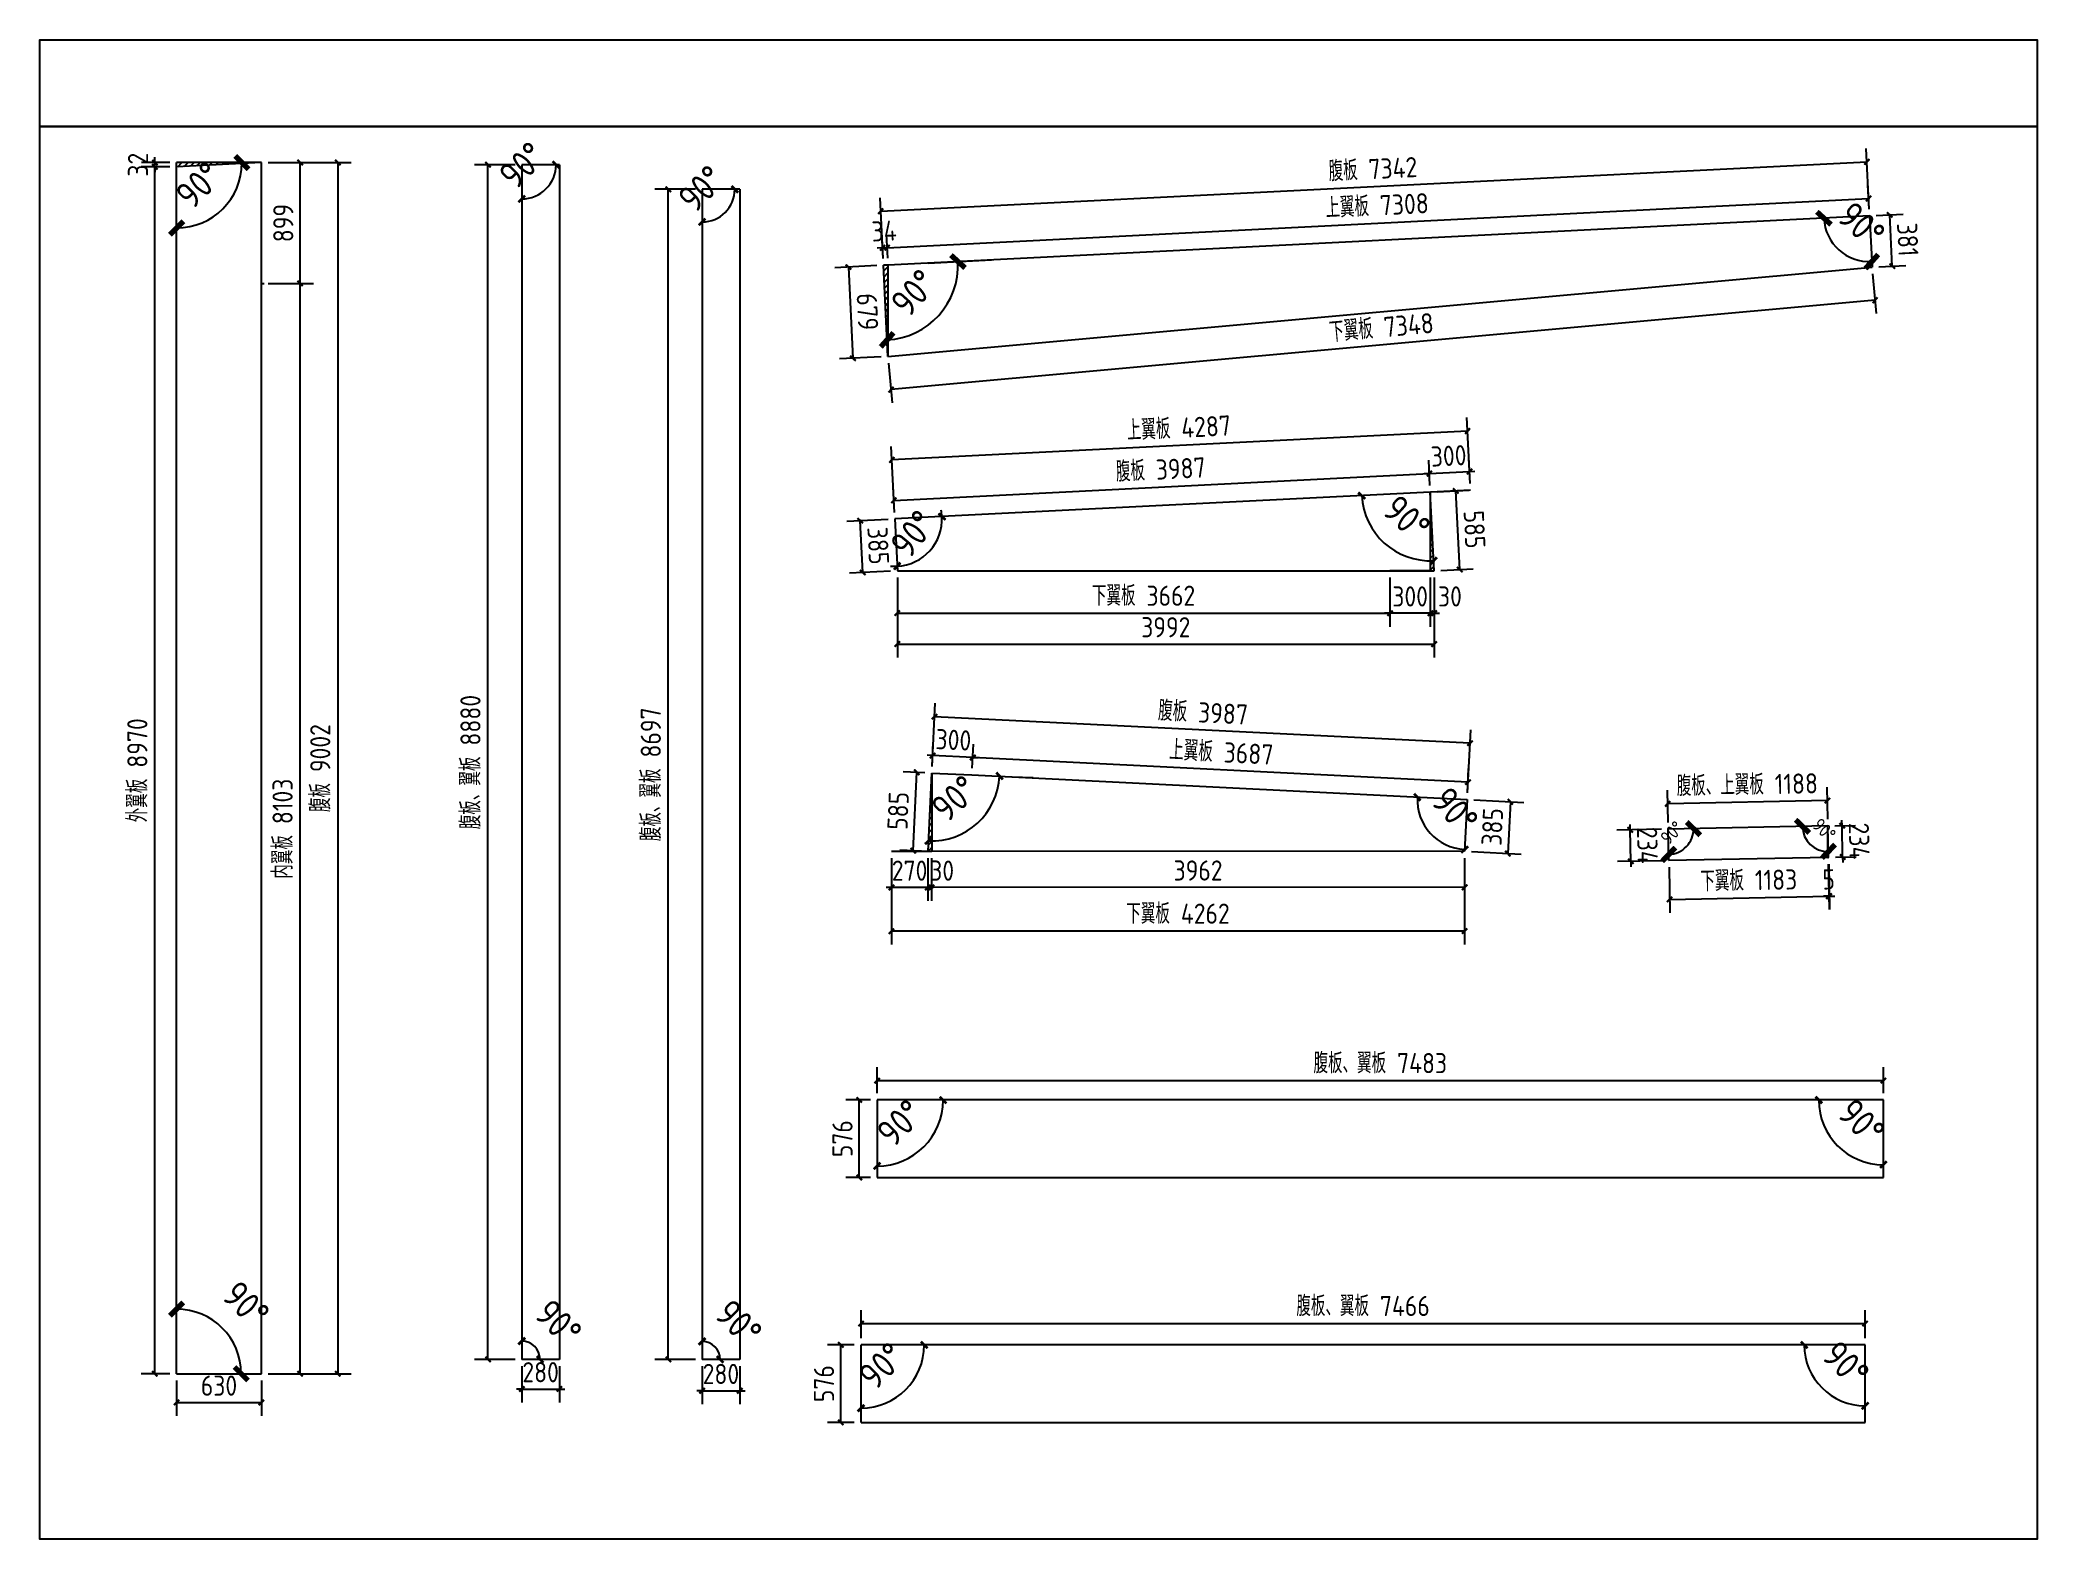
# Model space of a CAD drawing. Extents: x 411778 to 673094, y -11605 to 324395.
# Drawn here: x 411778 to 426628, y 124253 to 135395 of the extents above; entities that cross this region are included whole.
import ezdxf

# ---------------------------------------------------------------- set-up
doc = ezdxf.new("R2010")
doc.units = 0
doc.header["$LTSCALE"] = 1000
doc.header["$MEASUREMENT"] = 0
doc.styles.get("Standard").update_dxf_attribs({"font": 'gbenor.shx', "bigfont": 'gbcbig.shx'})
doc.dimstyles.get("Standard").update_dxf_attribs({"dimscale": 100, "dimtxt": 3.5, "dimasz": 1, "dimexe": 2.5, "dimexo": 3, "dimgap": 1.5, "dimtad": 1, "dimdec": 0, "dimzin": 0, "dimdsep": 46, "dimtxsty": 'Standard', "dimblk": 'ARCHTICK', "dimcen": 0.09, "dimadec": 0, "dimazin": 0, "dimtfac": 1, "dimtdec": 0, "dimtix": 1, "dimtmove": 2, "dimatfit": 3, "dimfxl": 1, "dimtolj": 1, "dimtzin": 0, "dimarcsym": 0})

msp = doc.modelspace()

# ---------------------------------------------------------------- blocks, each defined once
blk = doc.blocks.new('_ArchTick')
at = {"color": 0, "linetype": 'ByBlock', "const_width": 0.4}
blk.add_lwpolyline([(-0.5, -0.5), (0.5, 0.5)], dxfattribs=at)
blk = doc.blocks.new('*D3168')
at = {"color": 3, "lineweight": -2}
for p, q in [((412795, 125432), (412795, 125168)), ((413425, 125432), (413425, 125168)), ((412795, 125268), (413425, 125268))]:
    blk.add_line(p, q, dxfattribs=at)
at = {"layer": 'Defpoints', "color": 0}
for p in [(412795, 125482), (413425, 125482), (413425, 125268)]:
    blk.add_point(p, dxfattribs=at)
at = {"color": 3, "lineweight": -2, "xscale": 40, "yscale": 40, "zscale": 40, "rotation": 180}
blk.add_blockref('_ArchTick', (412795, 125268), dxfattribs=at)
at = {"color": 3, "lineweight": -2, "xscale": 40, "yscale": 40, "zscale": 40}
blk.add_blockref('_ArchTick', (413425, 125268), dxfattribs=at)
at = {"color": 0, "insert": (413110, 125393), "char_height": 150, "attachment_point": 5}
blk.add_mtext('\\A1;630', dxfattribs=at)
blk = doc.blocks.new('*D3169')
at = {"color": 3, "lineweight": -2}
for p, q in [((412745, 134452), (412532, 134452)), ((412632, 125482), (412632, 134452)), ((412745, 125482), (412532, 125482))]:
    blk.add_line(p, q, dxfattribs=at)
at = {"layer": 'Defpoints', "color": 0}
for p in [(412632, 134452), (412795, 134452), (412795, 125482)]:
    blk.add_point(p, dxfattribs=at)
at = {"color": 3, "lineweight": -2, "xscale": 40, "yscale": 40, "zscale": 40}
for p, rotation in [((412632, 134452), 90), ((412632, 125482), 270)]:
    blk.add_blockref('_ArchTick', p, dxfattribs=dict(at, rotation=rotation))
at = {"color": 0, "insert": (412503, 129967), "char_height": 150, "attachment_point": 5, "rotation": 90}
blk.add_mtext('\\A1;外翼板 8970', dxfattribs=at)
blk = doc.blocks.new('*D3170')
at = {"color": 3, "lineweight": -2}
for p, q in [((412745, 134483.5), (412532.5, 134483.5)), ((412745, 134452), (412532.5, 134452)), ((412632.5, 134483.5), (412632.5, 134523.5)), ((412632.5, 134452), (412632.5, 134483.5)), ((412632.5, 134452), (412632.5, 134412))]:
    blk.add_line(p, q, dxfattribs=at)
at = {"layer": 'Defpoints', "color": 0}
for p in [(412632.5, 134483.5), (412795, 134483.5), (412795, 134452)]:
    blk.add_point(p, dxfattribs=at)
at = {"color": 3, "lineweight": -2, "xscale": 40, "yscale": 40, "zscale": 40}
for p, rotation in [((412632.5, 134483.5), 270), ((412632.5, 134452), 90)]:
    blk.add_blockref('_ArchTick', p, dxfattribs=dict(at, rotation=rotation))
at = {"color": 0, "insert": (412507.5, 134467.75), "char_height": 150, "attachment_point": 5, "rotation": 90}
blk.add_mtext('\\A1;32', dxfattribs=at)
blk = doc.blocks.new('*D3171')
at = {"color": 3, "lineweight": -2}
for p, q in [((413475, 133585), (413813, 133585)), ((413713, 125482), (413713, 133585)), ((413475, 125482), (413813, 125482))]:
    blk.add_line(p, q, dxfattribs=at)
at = {"layer": 'Defpoints', "color": 0}
for p in [(413425, 133585), (413713, 133585), (413425, 125482)]:
    blk.add_point(p, dxfattribs=at)
at = {"color": 3, "lineweight": -2, "xscale": 40, "yscale": 40, "zscale": 40}
for p, rotation in [((413713, 133585), 90), ((413713, 125482), 270)]:
    blk.add_blockref('_ArchTick', p, dxfattribs=dict(at, rotation=rotation))
at = {"color": 0, "insert": (413583, 129533), "char_height": 150, "attachment_point": 5, "rotation": 90}
blk.add_mtext('\\A1;内翼板 8103', dxfattribs=at)
blk = doc.blocks.new('*D3172')
at = {"color": 3, "lineweight": -2}
for p, q in [((413475, 134484), (413813, 134484)), ((413713, 133585), (413713, 134484)), ((413475, 133585), (413813, 133585))]:
    blk.add_line(p, q, dxfattribs=at)
at = {"layer": 'Defpoints', "color": 0}
for p in [(413425, 134484), (413713, 134484), (413425, 133585)]:
    blk.add_point(p, dxfattribs=at)
at = {"color": 3, "lineweight": -2, "xscale": 40, "yscale": 40, "zscale": 40}
for p, rotation in [((413713, 134484), 90), ((413713, 133585), 270)]:
    blk.add_blockref('_ArchTick', p, dxfattribs=dict(at, rotation=rotation))
at = {"color": 0, "insert": (413588, 134034), "char_height": 150, "attachment_point": 5, "rotation": 90}
blk.add_mtext('\\A1;899', dxfattribs=at)
blk = doc.blocks.new('*D3104')
at = {"color": 3, "lineweight": -2}
for p, q in [((413475, 134484), (414093, 134484)), ((413993, 134484), (413993, 125482)), ((413475, 125482), (414093, 125482))]:
    blk.add_line(p, q, dxfattribs=at)
at = {"layer": 'Defpoints', "color": 0}
for p in [(413425, 134484), (413425, 125482), (413993, 125482)]:
    blk.add_point(p, dxfattribs=at)
at = {"color": 3, "lineweight": -2, "xscale": 40, "yscale": 40, "zscale": 40}
for p, rotation in [((413993, 134484), 90), ((413993, 125482), 270)]:
    blk.add_blockref('_ArchTick', p, dxfattribs=dict(at, rotation=rotation))
at = {"color": 0, "insert": (413863, 129983), "char_height": 150, "attachment_point": 5, "rotation": 90}
blk.add_mtext('\\A1;腹板 9002', dxfattribs=at)
blk = doc.blocks.new('*D3173')
at = {"color": 0, "lineweight": -2}
blk.add_arc((412795, 134483), 485, 270, 0, dxfattribs=at)
at = {"layer": 'Defpoints', "color": 0}
for p in [(412795, 134483), (412795, 134452), (413425, 134483), (413038, 134063), (412795, 125482)]:
    blk.add_point(p, dxfattribs=at)
at = {"color": 0, "lineweight": -2, "xscale": 100, "yscale": 100, "zscale": 100}
for p, rotation in [((413280, 134483), 90.0000000000088), ((412795, 133998), 180)]:
    blk.add_blockref('_ArchTick', p, dxfattribs=dict(at, rotation=rotation))
at = {"color": 0, "insert": (412961, 134317), "char_height": 200, "attachment_point": 5, "rotation": 45}
blk.add_mtext('\\A1;90°', dxfattribs=at)
blk = doc.blocks.new('*D3174')
at = {"color": 0, "lineweight": -2}
blk.add_arc((412795, 125482), 480, 360, 90, dxfattribs=at)
at = {"layer": 'Defpoints', "color": 0}
for p in [(412795, 134452), (413211, 125722), (412795, 125482), (412795, 125482), (413425, 125482)]:
    blk.add_point(p, dxfattribs=at)
at = {"color": 0, "lineweight": -2, "xscale": 100, "yscale": 100, "zscale": 100}
for p, rotation in [((412795, 125962), 180.0000000000002), ((413275, 125482), 269.9999999999964)]:
    blk.add_blockref('_ArchTick', p, dxfattribs=dict(at, rotation=rotation))
at = {"color": 0, "insert": (413311, 125998), "char_height": 200, "attachment_point": 5, "rotation": 315}
blk.add_mtext('\\A1;90°', dxfattribs=at)
blk = doc.blocks.new('*D3177')
at = {"color": 3, "lineweight": -2}
for p, q in [((415311, 134468), (415010, 134468)), ((415110, 125588), (415110, 134468)), ((415311, 125588), (415010, 125588))]:
    blk.add_line(p, q, dxfattribs=at)
at = {"layer": 'Defpoints', "color": 0}
for p in [(415110, 134468), (415361, 134468), (415361, 125588)]:
    blk.add_point(p, dxfattribs=at)
at = {"color": 3, "lineweight": -2, "xscale": 40, "yscale": 40, "zscale": 40}
for p, rotation in [((415110, 134468), 90), ((415110, 125588), 270)]:
    blk.add_blockref('_ArchTick', p, dxfattribs=dict(at, rotation=rotation))
at = {"color": 0, "insert": (414980, 130028), "char_height": 150, "attachment_point": 5, "rotation": 90}
blk.add_mtext('\\A1;腹板、翼板 8880', dxfattribs=at)
blk = doc.blocks.new('*D3178')
at = {"color": 3, "lineweight": -2}
for p, q in [((415361.423916, 125538.076084), (415361.423916, 125268)), ((415641.423916, 125538.076084), (415641.423916, 125268)), ((415361.423916, 125368), (415321.423916, 125368)), ((415361.423916, 125368), (415641.423916, 125368)), ((415641.423916, 125368), (415681.423916, 125368))]:
    blk.add_line(p, q, dxfattribs=at)
at = {"layer": 'Defpoints', "color": 0}
for p in [(415361.423916, 125588.076084), (415641.423916, 125588.076084), (415641.423916, 125368)]:
    blk.add_point(p, dxfattribs=at)
at = {"color": 3, "lineweight": -2, "xscale": 40, "yscale": 40, "zscale": 40}
blk.add_blockref('_ArchTick', (415361.423916, 125368), dxfattribs=at)
at = {"color": 3, "lineweight": -2, "xscale": 40, "yscale": 40, "zscale": 40, "rotation": 180}
blk.add_blockref('_ArchTick', (415641.423916, 125368), dxfattribs=at)
at = {"color": 0, "insert": (415501.423916, 125493), "char_height": 150, "attachment_point": 5}
blk.add_mtext('\\A1;280', dxfattribs=at)
blk = doc.blocks.new('*D3179')
at = {"color": 0, "lineweight": -2}
blk.add_arc((415361, 125588), 136, 0, 90, dxfattribs=at)
at = {"layer": 'Defpoints', "color": 0}
for p in [(415361, 134468), (415479, 125656), (415361, 125588), (415361, 125588), (415641, 125588)]:
    blk.add_point(p, dxfattribs=at)
at = {"color": 0, "lineweight": -2, "xscale": 50, "yscale": 50, "zscale": 50}
for p, rotation in [((415361, 125724), 179.9999999999999), ((415497, 125588), 270)]:
    blk.add_blockref('_ArchTick', p, dxfattribs=dict(at, rotation=rotation))
at = {"color": 0, "insert": (415634, 125861), "char_height": 200, "attachment_point": 5, "rotation": 315}
blk.add_mtext('\\A1;90°', dxfattribs=at)
blk = doc.blocks.new('*D3180')
at = {"color": 0, "lineweight": -2}
blk.add_arc((415361, 134468), 255, 270, 0, dxfattribs=at)
at = {"layer": 'Defpoints', "color": 0}
for p in [(415361, 134468), (415361, 134468), (415641, 134468), (415489, 134247), (415361, 125588)]:
    blk.add_point(p, dxfattribs=at)
at = {"color": 0, "lineweight": -2, "xscale": 50, "yscale": 50, "zscale": 50}
for p, rotation in [((415616, 134468), 90), ((415361, 134213), 180)]:
    blk.add_blockref('_ArchTick', p, dxfattribs=dict(at, rotation=rotation))
at = {"color": 0, "insert": (415365, 134464), "char_height": 200, "attachment_point": 5, "rotation": 45}
blk.add_mtext('\\A1;90°', dxfattribs=at)
blk = doc.blocks.new('*D3181')
at = {"color": 3, "lineweight": -2}
for p, q in [((416652, 134285), (416351, 134285)), ((416451, 125588), (416451, 134285)), ((416652, 125588), (416351, 125588))]:
    blk.add_line(p, q, dxfattribs=at)
at = {"layer": 'Defpoints', "color": 0}
for p in [(416451, 134285), (416702, 134285), (416702, 125588)]:
    blk.add_point(p, dxfattribs=at)
at = {"color": 3, "lineweight": -2, "xscale": 40, "yscale": 40, "zscale": 40}
for p, rotation in [((416451, 134285), 90), ((416451, 125588), 270)]:
    blk.add_blockref('_ArchTick', p, dxfattribs=dict(at, rotation=rotation))
at = {"color": 0, "insert": (416321, 129937), "char_height": 150, "attachment_point": 5, "rotation": 90}
blk.add_mtext('\\A1;腹板、翼板 8697', dxfattribs=at)
blk = doc.blocks.new('*D3182')
at = {"color": 3, "lineweight": -2}
for p, q in [((416702, 125538.076084), (416702, 125255)), ((416982, 125538.076084), (416982, 125255)), ((416702, 125355), (416662, 125355)), ((416702, 125355), (416982, 125355)), ((416982, 125355), (417022, 125355))]:
    blk.add_line(p, q, dxfattribs=at)
at = {"layer": 'Defpoints', "color": 0}
for p in [(416702, 125588.076084), (416982, 125588.076084), (416982, 125355)]:
    blk.add_point(p, dxfattribs=at)
at = {"color": 3, "lineweight": -2, "xscale": 40, "yscale": 40, "zscale": 40}
blk.add_blockref('_ArchTick', (416702, 125355), dxfattribs=at)
at = {"color": 3, "lineweight": -2, "xscale": 40, "yscale": 40, "zscale": 40, "rotation": 180}
blk.add_blockref('_ArchTick', (416982, 125355), dxfattribs=at)
at = {"color": 0, "insert": (416842, 125480), "char_height": 150, "attachment_point": 5}
blk.add_mtext('\\A1;280', dxfattribs=at)
blk = doc.blocks.new('*D3183')
at = {"color": 0, "lineweight": -2}
blk.add_arc((416702, 134285), 243, 270, 0, dxfattribs=at)
at = {"layer": 'Defpoints', "color": 0}
for p in [(416702, 134285), (416702, 134285), (416982, 134285), (416824, 134075), (416702, 125588)]:
    blk.add_point(p, dxfattribs=at)
at = {"color": 0, "lineweight": -2, "xscale": 50, "yscale": 50, "zscale": 50}
for p, rotation in [((416945, 134285), 90.0000000000084), ((416702, 134042), 180.0000000000001)]:
    blk.add_blockref('_ArchTick', p, dxfattribs=dict(at, rotation=rotation))
at = {"color": 0, "insert": (416697, 134290), "char_height": 200, "attachment_point": 5, "rotation": 45}
blk.add_mtext('\\A1;90°', dxfattribs=at)
blk = doc.blocks.new('*D3184')
at = {"color": 0, "lineweight": -2}
blk.add_arc((416702, 125588), 134, 0, 90, dxfattribs=at)
at = {"layer": 'Defpoints', "color": 0}
for p in [(416702, 134285), (416818, 125655), (416702, 125588), (416702, 125588), (416982, 125588)]:
    blk.add_point(p, dxfattribs=at)
at = {"color": 0, "lineweight": -2, "xscale": 50, "yscale": 50, "zscale": 50}
for p, rotation in [((416702, 125722), 179.9999999999999), ((416836, 125588), 270.0000000000084)]:
    blk.add_blockref('_ArchTick', p, dxfattribs=dict(at, rotation=rotation))
at = {"color": 0, "insert": (416974, 125860), "char_height": 200, "attachment_point": 5, "rotation": 315}
blk.add_mtext('\\A1;90°', dxfattribs=at)
blk = doc.blocks.new('*D3185')
at = {"color": 3, "lineweight": -2}
for p, q in [((418048, 133770), (418039, 133950)), ((418082, 133772), (418073, 133951)), ((418044, 133850), (418004, 133848)), ((418044, 133850), (418078, 133851)), ((418078, 133851), (418118, 133853))]:
    blk.add_line(p, q, dxfattribs=at)
at = {"layer": 'Defpoints', "color": 0}
for p in [(418078, 133851), (418050, 133720), (418084, 133722)]:
    blk.add_point(p, dxfattribs=at)
at = {"color": 3, "lineweight": -2, "xscale": 40, "yscale": 40, "zscale": 40}
for p, rotation in [((418044, 133850), 2.862405226101998), ((418078, 133851), 182.8624052261019)]:
    blk.add_blockref('_ArchTick', p, dxfattribs=dict(at, rotation=rotation))
at = {"color": 0, "insert": (418055, 133975), "char_height": 150, "attachment_point": 5, "rotation": 2.8624}
blk.add_mtext('\\A1;34', dxfattribs=at)
blk = doc.blocks.new('*D3186')
at = {"color": 3, "lineweight": -2}
for p, q in [((425380, 134137), (425371, 134316)), ((418078, 133851), (425376, 134216)), ((418082, 133772), (418073, 133951))]:
    blk.add_line(p, q, dxfattribs=at)
at = {"layer": 'Defpoints', "color": 0}
for p in [(425376, 134216), (425383, 134087), (418084, 133722)]:
    blk.add_point(p, dxfattribs=at)
at = {"color": 3, "lineweight": -2, "xscale": 40, "yscale": 40, "zscale": 40}
for p, rotation in [((425376, 134216), 2.862405226236664), ((418078, 133851), 182.8624052262367)]:
    blk.add_blockref('_ArchTick', p, dxfattribs=dict(at, rotation=rotation))
at = {"color": 0, "insert": (421721, 134164), "char_height": 150, "attachment_point": 5, "rotation": 2.8624}
blk.add_mtext('\\A1;上翼板 7308', dxfattribs=at)
blk = doc.blocks.new('*D3187')
at = {"color": 3, "lineweight": -2}
for p, q in [((425380, 134137), (425358, 134588)), ((418030, 134122), (425363, 134489)), ((418048, 133770), (418025, 134222))]:
    blk.add_line(p, q, dxfattribs=at)
at = {"layer": 'Defpoints', "color": 0}
for p in [(425363, 134489), (425383, 134087), (418050, 133720)]:
    blk.add_point(p, dxfattribs=at)
at = {"color": 3, "lineweight": -2, "xscale": 40, "yscale": 40, "zscale": 40}
for p, rotation in [((425363, 134489), 2.862405226111834), ((418030, 134122), 182.8624052261118)]:
    blk.add_blockref('_ArchTick', p, dxfattribs=dict(at, rotation=rotation))
at = {"color": 0, "insert": (421690, 134435), "char_height": 150, "attachment_point": 5, "rotation": 2.8624}
blk.add_mtext('\\A1;腹板 7342', dxfattribs=at)
blk = doc.blocks.new('*D3188')
at = {"color": 0, "lineweight": -2}
blk.add_line((418384, 133737), (418854, 133761), dxfattribs=at)
blk.add_arc((418050, 133720), 555, 272.8624, 2.8624, dxfattribs=at)
at = {"layer": 'Defpoints', "color": 0}
for p in [(418050, 133720), (418050, 133720), (418084, 133722), (418352, 133254), (418084, 133042)]:
    blk.add_point(p, dxfattribs=at)
at = {"color": 0, "lineweight": -2, "xscale": 100, "yscale": 100, "zscale": 100}
for p, rotation in [((418605, 133748), 92.86240522614101), ((418078, 133166), 182.8624052261081)]:
    blk.add_blockref('_ArchTick', p, dxfattribs=dict(at, rotation=rotation))
at = {"color": 0, "insert": (418277, 133516), "char_height": 200, "attachment_point": 5, "rotation": 47.8624}
blk.add_mtext('\\A1;90°', dxfattribs=at)
blk = doc.blocks.new('*D3189')
at = {"color": 0, "lineweight": -2}
blk.add_arc((425383, 134087), 340, 182.8624, 272.8624, dxfattribs=at)
at = {"layer": 'Defpoints', "color": 0}
for p in [(425383, 134087), (425383, 134087), (425098, 133903), (418084, 133722), (425402, 133707)]:
    blk.add_point(p, dxfattribs=at)
at = {"color": 0, "lineweight": -2, "xscale": 100, "yscale": 100, "zscale": 100}
for p, rotation in [((425044, 134070), 92.86240522611186), ((425400, 133748), 2.862405226139328)]:
    blk.add_blockref('_ArchTick', p, dxfattribs=dict(at, rotation=rotation))
at = {"color": 0, "insert": (425323, 134021), "char_height": 200, "attachment_point": 5, "rotation": 317.8624}
blk.add_mtext('\\A1;90°', dxfattribs=at)
blk = doc.blocks.new('*D3190')
at = {"color": 3, "lineweight": -2}
for p, q in [((418001, 133718), (417690, 133702)), ((417790, 133707), (417824, 133029)), ((418034, 133040), (417724, 133024))]:
    blk.add_line(p, q, dxfattribs=at)
at = {"layer": 'Defpoints', "color": 0}
for p in [(418050, 133720), (417824, 133029), (418084, 133042)]:
    blk.add_point(p, dxfattribs=at)
at = {"color": 3, "lineweight": -2, "xscale": 40, "yscale": 40, "zscale": 40}
for p, rotation in [((417790, 133707), 92.86240522611051), ((417824, 133029), 272.8624052261105)]:
    blk.add_blockref('_ArchTick', p, dxfattribs=dict(at, rotation=rotation))
at = {"color": 0, "insert": (417932, 133375), "char_height": 150, "attachment_point": 5, "rotation": 272.8624}
blk.add_mtext('\\A1;679', dxfattribs=at)
blk = doc.blocks.new('*D3191')
at = {"color": 3, "lineweight": -2}
for p, q in [((425433, 134090), (425633, 134100)), ((425552, 133714), (425533, 134095)), ((425452, 133709), (425652, 133719))]:
    blk.add_line(p, q, dxfattribs=at)
at = {"layer": 'Defpoints', "color": 0}
for p in [(425383, 134087), (425533, 134095), (425402, 133707)]:
    blk.add_point(p, dxfattribs=at)
at = {"color": 3, "lineweight": -2, "xscale": 40, "yscale": 40, "zscale": 40}
for p, rotation in [((425533, 134095), 92.86240522614258), ((425552, 133714), 272.8624052261426)]:
    blk.add_blockref('_ArchTick', p, dxfattribs=dict(at, rotation=rotation))
at = {"color": 0, "insert": (425667, 133911), "char_height": 150, "attachment_point": 5, "rotation": 272.8624}
blk.add_mtext('\\A1;381', dxfattribs=at)
blk = doc.blocks.new('*D3192')
at = {"color": 3, "lineweight": -2}
for p, q in [((418085, 131832), (417778, 131817)), ((417897, 131437), (417878, 131822)), ((418104, 131448), (417797, 131432))]:
    blk.add_line(p, q, dxfattribs=at)
at = {"layer": 'Defpoints', "color": 0}
for p in [(417878, 131822), (418135, 131834), (418154, 131450)]:
    blk.add_point(p, dxfattribs=at)
at = {"color": 3, "lineweight": -2, "xscale": 40, "yscale": 40, "zscale": 40}
for p, rotation in [((417878, 131822), 92.86240522614227), ((417897, 131437), 272.8624052261422)]:
    blk.add_blockref('_ArchTick', p, dxfattribs=dict(at, rotation=rotation))
at = {"color": 0, "insert": (418012, 131636), "char_height": 150, "attachment_point": 5, "rotation": 272.8624}
blk.add_mtext('\\A1;385', dxfattribs=at)
blk = doc.blocks.new('*D3193')
at = {"color": 3, "lineweight": -2}
for p, q in [((418128, 131973), (422110, 132172)), ((422114, 132084), (422105, 132272)), ((418133, 131884), (418123, 132073))]:
    blk.add_line(p, q, dxfattribs=at)
at = {"layer": 'Defpoints', "color": 0}
for p in [(422110, 132172), (422117, 132034), (418135, 131834)]:
    blk.add_point(p, dxfattribs=at)
at = {"color": 3, "lineweight": -2, "xscale": 40, "yscale": 40, "zscale": 40}
for p, rotation in [((422110, 132172), 2.862405226128246), ((418128, 131973), 182.8624052261282)]:
    blk.add_blockref('_ArchTick', p, dxfattribs=dict(at, rotation=rotation))
at = {"color": 0, "insert": (420112, 132202), "char_height": 150, "attachment_point": 5, "rotation": 2.8624}
blk.add_mtext('\\A1;腹板 3987', dxfattribs=at)
blk = doc.blocks.new('*D3194')
at = {"color": 3, "lineweight": -2}
for p, q in [((422110, 132172), (422070, 132170)), ((422114, 132084), (422105, 132272)), ((422110, 132172), (422409, 132187)), ((422414, 132099), (422404, 132287)), ((422409, 132187), (422449, 132189))]:
    blk.add_line(p, q, dxfattribs=at)
at = {"layer": 'Defpoints', "color": 0}
for p in [(422409, 132187), (422117, 132034), (422416, 132049)]:
    blk.add_point(p, dxfattribs=at)
at = {"color": 3, "lineweight": -2, "xscale": 40, "yscale": 40, "zscale": 40}
for p, rotation in [((422110, 132172), 2.862405226236691), ((422409, 132187), 182.8624052262367)]:
    blk.add_blockref('_ArchTick', p, dxfattribs=dict(at, rotation=rotation))
at = {"color": 0, "insert": (422253, 132304), "char_height": 150, "attachment_point": 5, "rotation": 2.8624}
blk.add_mtext('\\A1;300', dxfattribs=at)
blk = doc.blocks.new('*D3195')
at = {"color": 3, "lineweight": -2}
for p, q in [((422394, 132488), (418113, 132274)), ((422414, 132099), (422389, 132588)), ((418133, 131884), (418108, 132374))]:
    blk.add_line(p, q, dxfattribs=at)
at = {"layer": 'Defpoints', "color": 0}
for p in [(418113, 132274), (422416, 132049), (418135, 131834)]:
    blk.add_point(p, dxfattribs=at)
at = {"color": 3, "lineweight": -2, "xscale": 40, "yscale": 40, "zscale": 40}
for p, rotation in [((422394, 132488), 2.862405226111511), ((418113, 132274), 182.8624052261115)]:
    blk.add_blockref('_ArchTick', p, dxfattribs=dict(at, rotation=rotation))
at = {"color": 0, "insert": (420247, 132511), "char_height": 150, "attachment_point": 5, "rotation": 2.8624}
blk.add_mtext('\\A1;上翼板 4287', dxfattribs=at)
blk = doc.blocks.new('*D3196')
at = {"color": 3, "lineweight": -2}
for p, q in [((422167, 132036), (422406, 132048)), ((422336, 131459), (422306, 132043)), ((422196, 131452), (422435, 131464))]:
    blk.add_line(p, q, dxfattribs=at)
at = {"layer": 'Defpoints', "color": 0}
for p in [(422117, 132034), (422306, 132043), (422146, 131450)]:
    blk.add_point(p, dxfattribs=at)
at = {"color": 3, "lineweight": -2, "xscale": 40, "yscale": 40, "zscale": 40}
for p, rotation in [((422306, 132043), 92.86240522611246), ((422336, 131459), 272.8624052261125)]:
    blk.add_blockref('_ArchTick', p, dxfattribs=dict(at, rotation=rotation))
at = {"color": 0, "insert": (422446, 131757), "char_height": 150, "attachment_point": 5, "rotation": 272.8624}
blk.add_mtext('\\A1;585', dxfattribs=at)
blk = doc.blocks.new('*D3197')
at = {"color": 3, "lineweight": -2}
for p, q in [((418154, 131400), (418154, 131035)), ((421817, 131400), (421817, 131034)), ((418154, 131135), (421817, 131134))]:
    blk.add_line(p, q, dxfattribs=at)
at = {"layer": 'Defpoints', "color": 0}
for p in [(418154, 131450), (421817, 131450), (421817, 131134)]:
    blk.add_point(p, dxfattribs=at)
at = {"color": 3, "lineweight": -2, "xscale": 40, "yscale": 40, "zscale": 40}
for p, rotation in [((418154, 131135), 179.9928155509552), ((421817, 131134), 359.9928155509552)]:
    blk.add_blockref('_ArchTick', p, dxfattribs=dict(at, rotation=rotation))
at = {"color": 0, "insert": (419985, 131264), "char_height": 150, "attachment_point": 5, "rotation": 359.9928}
blk.add_mtext('\\A1;下翼板 3662', dxfattribs=at)
blk = doc.blocks.new('*D3198')
at = {"color": 3, "lineweight": -2}
for p, q in [((422117, 131400), (422117, 131034)), ((422146, 131400), (422146, 131034)), ((422117, 131134), (422077, 131134)), ((422117, 131134), (422146, 131134)), ((422146, 131134), (422186, 131134))]:
    blk.add_line(p, q, dxfattribs=at)
at = {"layer": 'Defpoints', "color": 0}
for p in [(422117, 131450), (422146, 131450), (422146, 131134)]:
    blk.add_point(p, dxfattribs=at)
at = {"color": 3, "lineweight": -2, "xscale": 40, "yscale": 40, "zscale": 40}
for p, rotation in [((422117, 131134), 359.992815551027), ((422146, 131134), 179.992815551027)]:
    blk.add_blockref('_ArchTick', p, dxfattribs=dict(at, rotation=rotation))
at = {"color": 0, "insert": (422263, 131259), "char_height": 150, "attachment_point": 5, "rotation": 359.9928}
blk.add_mtext('\\A1;30', dxfattribs=at)
blk = doc.blocks.new('*D3199')
at = {"color": 0, "lineweight": -2}
blk.add_arc((422117, 132034), 510, 182.8624, 272.8624, dxfattribs=at)
at = {"layer": 'Defpoints', "color": 0}
for p in [(422117, 132034), (422416, 132049), (418135, 131834), (421688, 131757), (422146, 131450)]:
    blk.add_point(p, dxfattribs=at)
at = {"color": 0, "lineweight": -2, "xscale": 50, "yscale": 50, "zscale": 50}
for p, rotation in [((421607, 132008), 92.8624052261116), ((422142, 131524), 2.862405226107914)]:
    blk.add_blockref('_ArchTick', p, dxfattribs=dict(at, rotation=rotation))
at = {"color": 0, "insert": (421942, 131841), "char_height": 200, "attachment_point": 5, "rotation": 317.8624}
blk.add_mtext('\\A1;90°', dxfattribs=at)
blk = doc.blocks.new('*D3200')
at = {"color": 0, "lineweight": -2}
for start, end in [(2.8624, 11.024), (272.8624, 2.8624), (264.7008, 272.8624)]:
    blk.add_arc((418135, 131834), 351, start, end, dxfattribs=at)
at = {"layer": 'Defpoints', "color": 0}
for p in [(422416, 132049), (418135, 131834), (418135, 131834), (418154, 131450), (418326, 131539)]:
    blk.add_point(p, dxfattribs=at)
at = {"color": 0, "lineweight": -2, "xscale": 50, "yscale": 50, "zscale": 50}
for p, rotation in [((418486, 131852), 272.8624052261122), ((418153, 131484), 2.862405226136051)]:
    blk.add_blockref('_ArchTick', p, dxfattribs=dict(at, rotation=rotation))
at = {"color": 0, "insert": (418271, 131724), "char_height": 200, "attachment_point": 5, "rotation": 50.9601}
blk.add_mtext('\\A1;90°', dxfattribs=at)
blk = doc.blocks.new('*D3105')
at = {"color": 3, "lineweight": -2}
for p, q in [((418154, 131400), (418154, 130805)), ((422146, 131400), (422146, 130804)), ((418154, 130905), (422146, 130904))]:
    blk.add_line(p, q, dxfattribs=at)
at = {"layer": 'Defpoints', "color": 0}
for p in [(418154, 131450), (422146, 131450), (422146, 130904)]:
    blk.add_point(p, dxfattribs=at)
at = {"color": 3, "lineweight": -2, "xscale": 40, "yscale": 40, "zscale": 40}
for p, rotation in [((418154, 130905), 179.992815550955), ((422146, 130904), 359.992815550955)]:
    blk.add_blockref('_ArchTick', p, dxfattribs=dict(at, rotation=rotation))
at = {"color": 0, "insert": (420150, 131030), "char_height": 150, "attachment_point": 5, "rotation": 359.9928}
blk.add_mtext('\\A1;3992', dxfattribs=at)
blk = doc.blocks.new('*D3201')
at = {"color": 3, "lineweight": -2}
for p, q in [((421817, 131400), (421817, 131034)), ((422117, 131400), (422117, 131034)), ((421817, 131134), (421777, 131134)), ((422117, 131134), (421817, 131134)), ((422117, 131134), (422157, 131134))]:
    blk.add_line(p, q, dxfattribs=at)
at = {"layer": 'Defpoints', "color": 0}
for p in [(421817, 131450), (422117, 131450), (421817, 131134)]:
    blk.add_point(p, dxfattribs=at)
at = {"color": 3, "lineweight": -2, "xscale": 40, "yscale": 40, "zscale": 40}
for p, rotation in [((421817, 131134), 359.9928155509547), ((422117, 131134), 179.9928155509547)]:
    blk.add_blockref('_ArchTick', p, dxfattribs=dict(at, rotation=rotation))
at = {"color": 0, "insert": (421967, 131259), "char_height": 150, "attachment_point": 5, "rotation": 359.9928}
blk.add_mtext('\\A1;300', dxfattribs=at)
blk = doc.blocks.new('*D3202')
at = {"color": 3, "lineweight": -2}
for p, q in [((418409, 129314), (418409, 128996)), ((422372, 129314), (422372, 128997)), ((422372, 129097), (418409, 129096))]:
    blk.add_line(p, q, dxfattribs=at)
at = {"layer": 'Defpoints', "color": 0}
for p in [(418409, 129364), (422372, 129364), (418409, 129096)]:
    blk.add_point(p, dxfattribs=at)
at = {"color": 3, "lineweight": -2, "xscale": 40, "yscale": 40, "zscale": 40}
for p, rotation in [((418409, 129096), 180.0071844490455), ((422372, 129097), 0.007184449045443131)]:
    blk.add_blockref('_ArchTick', p, dxfattribs=dict(at, rotation=rotation))
at = {"color": 0, "insert": (420390, 129222), "char_height": 150, "attachment_point": 5, "rotation": 0.0072}
blk.add_mtext('\\A1;3962', dxfattribs=at)
blk = doc.blocks.new('*D3203')
at = {"color": 3, "lineweight": -2}
for p, q in [((418110, 129314), (418110, 128996)), ((418409, 129314), (418409, 128996)), ((418409, 129096), (418110, 129096))]:
    blk.add_line(p, q, dxfattribs=at)
at = {"layer": 'Defpoints', "color": 0}
for p in [(418110, 129364), (418409, 129364), (418110, 129096)]:
    blk.add_point(p, dxfattribs=at)
at = {"color": 3, "lineweight": -2, "xscale": 40, "yscale": 40, "zscale": 40}
for p, rotation in [((418110, 129096), 180.007184448973), ((418409, 129096), 0.007184448973021063)]:
    blk.add_blockref('_ArchTick', p, dxfattribs=dict(at, rotation=rotation))
at = {"color": 0, "insert": (418487, 129221), "char_height": 150, "attachment_point": 5, "rotation": 0.0072}
blk.add_mtext('\\A1;30', dxfattribs=at)
blk = doc.blocks.new('*D3106')
at = {"color": 3, "lineweight": -2}
for p, q in [((418110, 129314), (418110, 128671)), ((422372, 129314), (422372, 128671)), ((422372, 128771), (418110, 128771))]:
    blk.add_line(p, q, dxfattribs=at)
at = {"layer": 'Defpoints', "color": 0}
for p in [(418110, 129364), (422372, 129364), (418110, 128771)]:
    blk.add_point(p, dxfattribs=at)
at = {"color": 3, "lineweight": -2, "xscale": 40, "yscale": 40, "zscale": 40}
for p, rotation in [((418110, 128771), 180.0066801557777), ((422372, 128771), 0.006680155777738506)]:
    blk.add_blockref('_ArchTick', p, dxfattribs=dict(at, rotation=rotation))
at = {"color": 0, "insert": (420241, 128901), "char_height": 150, "attachment_point": 5, "rotation": 0.0067}
blk.add_mtext('\\A1;下翼板 4262', dxfattribs=at)
blk = doc.blocks.new('*D3204')
at = {"color": 3, "lineweight": -2}
for p, q in [((418110, 129314), (418110, 128996)), ((418380, 129314), (418380, 128996)), ((418110, 129096), (418070, 129096)), ((418380, 129096), (418110, 129096)), ((418380, 129096), (418420, 129096))]:
    blk.add_line(p, q, dxfattribs=at)
at = {"layer": 'Defpoints', "color": 0}
for p in [(418110, 129364), (418380, 129364), (418110, 129096)]:
    blk.add_point(p, dxfattribs=at)
at = {"color": 3, "lineweight": -2, "xscale": 40, "yscale": 40, "zscale": 40}
for p, rotation in [((418110, 129096), 359.9999999999691), ((418380, 129096), 179.9999999999691)]:
    blk.add_blockref('_ArchTick', p, dxfattribs=dict(at, rotation=rotation))
at = {"color": 0, "insert": (418245, 129221), "char_height": 150, "attachment_point": 5}
blk.add_mtext('\\A1;270', dxfattribs=at)
blk = doc.blocks.new('*D3205')
at = {"color": 3, "lineweight": -2}
for p, q in [((418711, 129982), (418720, 130162)), ((422397, 129879), (418715, 130062)), ((422393, 129799), (422402, 129979))]:
    blk.add_line(p, q, dxfattribs=at)
at = {"layer": 'Defpoints', "color": 0}
for p in [(418715, 130062), (418708, 129932), (422391, 129749)]:
    blk.add_point(p, dxfattribs=at)
at = {"color": 3, "lineweight": -2, "xscale": 40, "yscale": 40, "zscale": 40}
for p, rotation in [((418715, 130062), 177.158499624351), ((422397, 129879), 357.158499624351)]:
    blk.add_blockref('_ArchTick', p, dxfattribs=dict(at, rotation=rotation))
at = {"color": 0, "insert": (420563, 130101), "char_height": 150, "attachment_point": 5, "rotation": 357.1585}
blk.add_mtext('\\A1;上翼板 3687', dxfattribs=at)
blk = doc.blocks.new('*D3206')
at = {"color": 3, "lineweight": -2}
for p, q in [((418412, 129996), (418421, 130175)), ((418711, 129982), (418720, 130161)), ((418416, 130076), (418376, 130078)), ((418715, 130061), (418416, 130076)), ((418715, 130061), (418755, 130059))]:
    blk.add_line(p, q, dxfattribs=at)
at = {"layer": 'Defpoints', "color": 0}
for p in [(418409, 129947), (418416, 130076), (418708, 129932)]:
    blk.add_point(p, dxfattribs=at)
at = {"color": 3, "lineweight": -2, "xscale": 40, "yscale": 40, "zscale": 40}
for p, rotation in [((418416, 130076), 357.1584996241521), ((418715, 130061), 177.1584996241521)]:
    blk.add_blockref('_ArchTick', p, dxfattribs=dict(at, rotation=rotation))
at = {"color": 0, "insert": (418571, 130193), "char_height": 150, "attachment_point": 5, "rotation": 357.1585}
blk.add_mtext('\\A1;300', dxfattribs=at)
blk = doc.blocks.new('*D3207')
at = {"color": 3, "lineweight": -2}
for p, q in [((418412, 129996), (418435, 130465)), ((422412, 130168), (418430, 130365)), ((422393, 129799), (422417, 130268))]:
    blk.add_line(p, q, dxfattribs=at)
at = {"layer": 'Defpoints', "color": 0}
for p in [(418430, 130365), (418409, 129947), (422391, 129749)]:
    blk.add_point(p, dxfattribs=at)
at = {"color": 3, "lineweight": -2, "xscale": 40, "yscale": 40, "zscale": 40}
for p, rotation in [((418430, 130365), 177.158499624351), ((422412, 130168), 357.158499624351)]:
    blk.add_blockref('_ArchTick', p, dxfattribs=dict(at, rotation=rotation))
at = {"color": 0, "insert": (420427, 130396), "char_height": 150, "attachment_point": 5, "rotation": 357.1585}
blk.add_mtext('\\A1;腹板 3987', dxfattribs=at)
blk = doc.blocks.new('*D3208')
at = {"color": 3, "lineweight": -2}
for p, q in [((422441, 129746), (422812, 129728)), ((422712, 129733), (422693, 129348)), ((422422, 129362), (422793, 129343))]:
    blk.add_line(p, q, dxfattribs=at)
at = {"layer": 'Defpoints', "color": 0}
for p in [(422391, 129749), (422372, 129364), (422693, 129348)]:
    blk.add_point(p, dxfattribs=at)
at = {"color": 3, "lineweight": -2, "xscale": 40, "yscale": 40, "zscale": 40}
for p, rotation in [((422712, 129733), 87.1375947738753), ((422693, 129348), 267.1375947738753)]:
    blk.add_blockref('_ArchTick', p, dxfattribs=dict(at, rotation=rotation))
at = {"color": 0, "insert": (422578, 129547), "char_height": 150, "attachment_point": 5, "rotation": 87.1376}
blk.add_mtext('\\A1;385', dxfattribs=at)
blk = doc.blocks.new('*D3209')
at = {"color": 3, "lineweight": -2}
for p, q in [((418359, 129949), (418198, 129956)), ((418272, 129369), (418298, 129952)), ((418333, 129366), (418172, 129373))]:
    blk.add_line(p, q, dxfattribs=at)
at = {"layer": 'Defpoints', "color": 0}
for p in [(418298, 129952), (418409, 129947), (418383, 129364)]:
    blk.add_point(p, dxfattribs=at)
at = {"color": 3, "lineweight": -2, "xscale": 40, "yscale": 40, "zscale": 40}
for p, rotation in [((418298, 129952), 87.41582622571491), ((418272, 129369), 267.4158262257149)]:
    blk.add_blockref('_ArchTick', p, dxfattribs=dict(at, rotation=rotation))
at = {"color": 0, "insert": (418160, 129666), "char_height": 150, "attachment_point": 5, "rotation": 87.4158}
blk.add_mtext('\\A1;585', dxfattribs=at)
blk = doc.blocks.new('*D3210')
at = {"color": 0, "lineweight": -2}
blk.add_line((419008, 129919), (419164, 129912), dxfattribs=at)
blk.add_arc((418409, 129947), 505, 267.4158, 357.4158, dxfattribs=at)
at = {"layer": 'Defpoints', "color": 0}
for p in [(418409, 129947), (418409, 129947), (418708, 129933), (418642, 129498), (418383, 129364)]:
    blk.add_point(p, dxfattribs=at)
at = {"color": 0, "lineweight": -2, "xscale": 50, "yscale": 50, "zscale": 50}
for p, rotation in [((418914, 129924), 87.4158262257276), ((418386, 129442), 177.4158262257157)]:
    blk.add_blockref('_ArchTick', p, dxfattribs=dict(at, rotation=rotation))
at = {"color": 0, "insert": (418581, 129758), "char_height": 200, "attachment_point": 5, "rotation": 42.4158}
blk.add_mtext('\\A1;90°', dxfattribs=at)
blk = doc.blocks.new('*D3211')
at = {"color": 0, "lineweight": -2}
blk.add_arc((422391, 129749), 371, 177.1376, 267.1376, dxfattribs=at)
at = {"layer": 'Defpoints', "color": 0}
for p in [(418708, 129933), (422391, 129749), (422391, 129749), (422061, 129580), (422372, 129364)]:
    blk.add_point(p, dxfattribs=at)
at = {"color": 0, "lineweight": -2, "xscale": 50, "yscale": 50, "zscale": 50}
for p, rotation in [((422020, 129767), 87.1375947738881), ((422372, 129378), 357.1375947738786)]:
    blk.add_blockref('_ArchTick', p, dxfattribs=dict(at, rotation=rotation))
at = {"color": 0, "insert": (422301, 129668), "char_height": 200, "attachment_point": 5, "rotation": 312.1376}
blk.add_mtext('\\A1;90°', dxfattribs=at)
blk = doc.blocks.new('*D3212')
at = {"color": 3, "lineweight": -2}
for p, q in [((425406, 133657), (425433, 133361)), ((425424, 133461), (418107, 132796)), ((418089, 132992), (418116, 132697))]:
    blk.add_line(p, q, dxfattribs=at)
at = {"layer": 'Defpoints', "color": 0}
for p in [(425402, 133707), (418084, 133042), (418107, 132796)]:
    blk.add_point(p, dxfattribs=at)
at = {"color": 3, "lineweight": -2, "xscale": 40, "yscale": 40, "zscale": 40}
for p, rotation in [((425424, 133461), 5.189537818528772), ((418107, 132796), 185.1895378185288)]:
    blk.add_blockref('_ArchTick', p, dxfattribs=dict(at, rotation=rotation))
at = {"color": 0, "insert": (421754, 133258), "char_height": 150, "attachment_point": 5, "rotation": 5.1895}
blk.add_mtext('\\A1;下翼板 7348', dxfattribs=at)
blk = doc.blocks.new('*D3215')
at = {"color": 3, "lineweight": -2}
for p, q in [((423892, 129246), (423898, 128907)), ((425075, 129269), (425082, 128931)), ((423896, 129007), (425080, 129031))]:
    blk.add_line(p, q, dxfattribs=at)
at = {"layer": 'Defpoints', "color": 0}
for p in [(423891, 129296), (425074, 129319), (425080, 129031)]:
    blk.add_point(p, dxfattribs=at)
at = {"color": 3, "lineweight": -2, "xscale": 40, "yscale": 40, "zscale": 40}
for p, rotation in [((425080, 129031), 1.150603500047161), ((423896, 129007), 181.1506035000472)]:
    blk.add_blockref('_ArchTick', p, dxfattribs=dict(at, rotation=rotation))
at = {"color": 0, "insert": (424485, 129149), "char_height": 150, "attachment_point": 5, "rotation": 1.1506}
blk.add_mtext('\\A1;下翼板 1183', dxfattribs=at)
blk = doc.blocks.new('*D3216')
at = {"color": 3, "lineweight": -2}
for p, q in [((425075, 129269), (425082, 128931)), ((425080, 129269), (425086, 128931)), ((425080, 129031), (425040, 129030)), ((425080, 129031), (425084, 129031)), ((425084, 129031), (425124, 129032))]:
    blk.add_line(p, q, dxfattribs=at)
at = {"layer": 'Defpoints', "color": 0}
for p in [(425074, 129319), (425079, 129319), (425084, 129031)]:
    blk.add_point(p, dxfattribs=at)
at = {"color": 3, "lineweight": -2, "xscale": 40, "yscale": 40, "zscale": 40}
for p, rotation in [((425080, 129031), 1.150603500031089), ((425084, 129031), 181.1506035000311)]:
    blk.add_blockref('_ArchTick', p, dxfattribs=dict(at, rotation=rotation))
at = {"color": 0, "insert": (425079, 129156), "char_height": 150, "attachment_point": 5, "rotation": 1.1506}
blk.add_mtext('\\A1;5', dxfattribs=at)
blk = doc.blocks.new('*D3217')
at = {"color": 3, "lineweight": -2}
for p, q in [((423836, 129529), (423503, 129522)), ((423603, 129524), (423603, 129564)), ((423608, 129290), (423603, 129524)), ((423841, 129295), (423508, 129288)), ((423608, 129290), (423609, 129250))]:
    blk.add_line(p, q, dxfattribs=at)
at = {"layer": 'Defpoints', "color": 0}
for p in [(423603, 129524), (423886, 129530), (423891, 129296)]:
    blk.add_point(p, dxfattribs=at)
at = {"color": 3, "lineweight": -2, "xscale": 40, "yscale": 40, "zscale": 40}
for p, rotation in [((423603, 129524), 271.1457628381741), ((423608, 129290), 91.14576283817406)]:
    blk.add_blockref('_ArchTick', p, dxfattribs=dict(at, rotation=rotation))
at = {"color": 0, "insert": (423731, 129409), "char_height": 150, "attachment_point": 5, "rotation": 271.1458}
blk.add_mtext('\\A1;234', dxfattribs=at)
blk = doc.blocks.new('*D3218')
at = {"color": 3, "lineweight": -2}
for p, q in [((425124, 129554), (425279, 129557)), ((425179, 129555), (425178, 129595)), ((425183, 129322), (425179, 129555)), ((425129, 129320), (425283, 129324)), ((425183, 129322), (425184, 129282))]:
    blk.add_line(p, q, dxfattribs=at)
at = {"layer": 'Defpoints', "color": 0}
for p in [(425074, 129553), (425179, 129555), (425079, 129319)]:
    blk.add_point(p, dxfattribs=at)
at = {"color": 3, "lineweight": -2, "xscale": 40, "yscale": 40, "zscale": 40}
for p, rotation in [((425179, 129555), 271.1505844320536), ((425183, 129322), 91.15058443205356)]:
    blk.add_blockref('_ArchTick', p, dxfattribs=dict(at, rotation=rotation))
at = {"color": 0, "insert": (425306, 129441), "char_height": 150, "attachment_point": 5, "rotation": 271.1506}
blk.add_mtext('\\A1;234', dxfattribs=at)
blk = doc.blocks.new('*D3219')
at = {"color": 3, "lineweight": -2}
for p, q in [((423885, 129579), (423880, 129818)), ((425073, 129603), (425068, 129842)), ((425070, 129742), (423882, 129718))]:
    blk.add_line(p, q, dxfattribs=at)
at = {"layer": 'Defpoints', "color": 0}
for p in [(423882, 129718), (423886, 129530), (425074, 129553)]:
    blk.add_point(p, dxfattribs=at)
at = {"color": 3, "lineweight": -2, "xscale": 40, "yscale": 40, "zscale": 40}
for p, rotation in [((423882, 129718), 181.1505844320332), ((425070, 129742), 1.150584432033188)]:
    blk.add_blockref('_ArchTick', p, dxfattribs=dict(at, rotation=rotation))
at = {"color": 0, "insert": (424474, 129860), "char_height": 150, "attachment_point": 5, "rotation": 1.1506}
blk.add_mtext('\\A1;腹板、上翼板 1188', dxfattribs=at)
blk = doc.blocks.new('*D3220')
at = {"color": 0, "lineweight": -2}
blk.add_arc((423886, 129530), 188, 271.1458, 1.1506, dxfattribs=at)
at = {"layer": 'Defpoints', "color": 0}
for p in [(423886, 129530), (423886, 129530), (425074, 129553), (423983, 129369), (423891, 129296)]:
    blk.add_point(p, dxfattribs=at)
at = {"color": 0, "lineweight": -2, "xscale": 100, "yscale": 100, "zscale": 100}
for p, rotation in [((424074, 129533), 91.15058443203247), ((423890, 129341), 181.1457628381813)]:
    blk.add_blockref('_ArchTick', p, dxfattribs=dict(at, rotation=rotation))
at = {"color": 0, "insert": (423913, 129503), "char_height": 100, "attachment_point": 5, "rotation": 46.1482}
blk.add_mtext('\\A1;90°', dxfattribs=at)
blk = doc.blocks.new('*D3221')
at = {"color": 0, "lineweight": -2}
blk.add_arc((425074, 129553), 190, 181.1506, 271.1506, dxfattribs=at)
at = {"layer": 'Defpoints', "color": 0}
for p in [(423886, 129530), (425074, 129553), (425074, 129553), (424911, 129455), (425079, 129319)]:
    blk.add_point(p, dxfattribs=at)
at = {"color": 0, "lineweight": -2, "xscale": 100, "yscale": 100, "zscale": 100}
for p, rotation in [((424884, 129550), 91.15058443203135), ((425078, 129364), 1.150584432060366)]:
    blk.add_blockref('_ArchTick', p, dxfattribs=dict(at, rotation=rotation))
at = {"color": 0, "insert": (425046, 129525), "char_height": 100, "attachment_point": 5, "rotation": 316.1506}
blk.add_mtext('\\A1;90°', dxfattribs=at)
blk = doc.blocks.new('*D3222')
at = {"color": 3, "lineweight": -2}
for p, q in [((417953.5, 127516.5), (417771, 127516.5)), ((417871, 126940.5), (417871, 127516.5)), ((417953.5, 126940.5), (417771, 126940.5))]:
    blk.add_line(p, q, dxfattribs=at)
at = {"layer": 'Defpoints', "color": 0}
for p in [(417871, 127516.5), (418003.5, 127516.5), (418003.5, 126940.5)]:
    blk.add_point(p, dxfattribs=at)
at = {"color": 3, "lineweight": -2, "xscale": 40, "yscale": 40, "zscale": 40}
for p, rotation in [((417871, 127516.5), 90), ((417871, 126940.5), 270)]:
    blk.add_blockref('_ArchTick', p, dxfattribs=dict(at, rotation=rotation))
at = {"color": 0, "insert": (417746, 127228.5), "char_height": 150, "attachment_point": 5, "rotation": 90}
blk.add_mtext('\\A1;576', dxfattribs=at)
blk = doc.blocks.new('*D3223')
at = {"color": 3, "lineweight": -2}
for p, q in [((418004, 127566), (418004, 127760)), ((425486, 127566), (425486, 127760)), ((418004, 127660), (425486, 127660))]:
    blk.add_line(p, q, dxfattribs=at)
at = {"layer": 'Defpoints', "color": 0}
for p in [(425486, 127660), (418004, 127516), (425486, 127516)]:
    blk.add_point(p, dxfattribs=at)
at = {"color": 3, "lineweight": -2, "xscale": 40, "yscale": 40, "zscale": 40, "rotation": 180}
blk.add_blockref('_ArchTick', (418004, 127660), dxfattribs=at)
at = {"color": 3, "lineweight": -2, "xscale": 40, "yscale": 40, "zscale": 40}
blk.add_blockref('_ArchTick', (425486, 127660), dxfattribs=at)
at = {"color": 0, "insert": (421745, 127790), "char_height": 150, "attachment_point": 5}
blk.add_mtext('\\A1;腹板、翼板 7483', dxfattribs=at)
blk = doc.blocks.new('*D3224')
at = {"color": 0, "lineweight": -2}
blk.add_arc((418003, 127516), 491, 270, 0, dxfattribs=at)
at = {"layer": 'Defpoints', "color": 0}
for p in [(418003, 127516), (418003, 127516), (425486, 127516), (418249, 127092), (418003, 126940)]:
    blk.add_point(p, dxfattribs=at)
at = {"color": 0, "lineweight": -2, "xscale": 50, "yscale": 50, "zscale": 50}
for p, rotation in [((418494, 127516), 90), ((418003, 127026), 180)]:
    blk.add_blockref('_ArchTick', p, dxfattribs=dict(at, rotation=rotation))
at = {"color": 0, "insert": (418174, 127346), "char_height": 200, "attachment_point": 5, "rotation": 45}
blk.add_mtext('\\A1;90°', dxfattribs=at)
blk = doc.blocks.new('*D3225')
at = {"color": 0, "lineweight": -2}
blk.add_arc((425486, 127516), 481, 180, 270, dxfattribs=at)
at = {"layer": 'Defpoints', "color": 0}
for p in [(418004, 127516), (425486, 127516), (425486, 127516), (425070, 127276), (425486, 126940)]:
    blk.add_point(p, dxfattribs=at)
at = {"color": 0, "lineweight": -2, "xscale": 50, "yscale": 50, "zscale": 50, "rotation": 90}
blk.add_blockref('_ArchTick', (425006, 127516), dxfattribs=at)
at = {"color": 0, "lineweight": -2, "xscale": 50, "yscale": 50, "zscale": 50}
blk.add_blockref('_ArchTick', (425486, 127036), dxfattribs=at)
at = {"color": 0, "insert": (425323, 127353), "char_height": 200, "attachment_point": 5, "rotation": 315}
blk.add_mtext('\\A1;90°', dxfattribs=at)
blk = doc.blocks.new('*D3226')
at = {"color": 3, "lineweight": -2}
for p, q in [((417834, 125696), (417633.5, 125696)), ((417733.5, 125120), (417733.5, 125696)), ((417834, 125120), (417633.5, 125120))]:
    blk.add_line(p, q, dxfattribs=at)
at = {"layer": 'Defpoints', "color": 0}
for p in [(417733.5, 125696), (417884, 125696), (417884, 125120)]:
    blk.add_point(p, dxfattribs=at)
at = {"color": 3, "lineweight": -2, "xscale": 40, "yscale": 40, "zscale": 40}
for p, rotation in [((417733.5, 125696), 90), ((417733.5, 125120), 270)]:
    blk.add_blockref('_ArchTick', p, dxfattribs=dict(at, rotation=rotation))
at = {"color": 0, "insert": (417608.5, 125408), "char_height": 150, "attachment_point": 5, "rotation": 90}
blk.add_mtext('\\A1;576', dxfattribs=at)
blk = doc.blocks.new('*D3227')
at = {"color": 3, "lineweight": -2}
for p, q in [((417884, 125746), (417884, 125955)), ((425350, 125746), (425350, 125955)), ((417884, 125855), (425350, 125855))]:
    blk.add_line(p, q, dxfattribs=at)
at = {"layer": 'Defpoints', "color": 0}
for p in [(425350, 125855), (417884, 125696), (425350, 125696)]:
    blk.add_point(p, dxfattribs=at)
at = {"color": 3, "lineweight": -2, "xscale": 40, "yscale": 40, "zscale": 40, "rotation": 180}
blk.add_blockref('_ArchTick', (417884, 125855), dxfattribs=at)
at = {"color": 3, "lineweight": -2, "xscale": 40, "yscale": 40, "zscale": 40}
blk.add_blockref('_ArchTick', (425350, 125855), dxfattribs=at)
at = {"color": 0, "insert": (421617, 125985), "char_height": 150, "attachment_point": 5}
blk.add_mtext('\\A1;腹板、翼板 7466', dxfattribs=at)
blk = doc.blocks.new('*D3228')
at = {"color": 0, "lineweight": -2}
blk.add_arc((417884, 125696), 470, 270, 0, dxfattribs=at)
at = {"layer": 'Defpoints', "color": 0}
for p in [(417884, 125696), (417884, 125696), (425350, 125696), (418119, 125289), (417884, 125120)]:
    blk.add_point(p, dxfattribs=at)
at = {"color": 0, "lineweight": -2, "xscale": 50, "yscale": 50, "zscale": 50}
for p, rotation in [((418354, 125696), 90), ((417884, 125226), 180.0000000000041)]:
    blk.add_blockref('_ArchTick', p, dxfattribs=dict(at, rotation=rotation))
at = {"color": 0, "insert": (418039, 125541), "char_height": 200, "attachment_point": 5, "rotation": 45}
blk.add_mtext('\\A1;90°', dxfattribs=at)
blk = doc.blocks.new('*D3229')
at = {"color": 0, "lineweight": -2}
blk.add_arc((425350, 125696), 453, 180, 270, dxfattribs=at)
at = {"layer": 'Defpoints', "color": 0}
for p in [(417884, 125696), (425350, 125696), (425350, 125696), (424958, 125470), (425350, 125120)]:
    blk.add_point(p, dxfattribs=at)
at = {"color": 0, "lineweight": -2, "xscale": 50, "yscale": 50, "zscale": 50}
for p, rotation in [((424897, 125696), 90), ((425350, 125243), 359.999999999998)]:
    blk.add_blockref('_ArchTick', p, dxfattribs=dict(at, rotation=rotation))
at = {"color": 0, "insert": (425207, 125553), "char_height": 200, "attachment_point": 5, "rotation": 315}
blk.add_mtext('\\A1;90°', dxfattribs=at)

# ---------------------------------------------------------------- dimensions: what is measured, and where the dimension line sits
at = {"color": 1}
for base, line1, line2, override, picture, middle in [((415489, 134247.2), ((415361.4, 134468.1), (415361.4, 125588.1)), ((415641.4, 134468.1), (415361.4, 134468.1)), {"dimtxt": 2, "dimasz": 0.5}, '*D3180', (415365, 134464.5)), ((413037.6, 134063.3), ((412795, 125481.5), (412795, 134452)), ((413425, 134483.5), (412795, 134483.5)), {"dimtxt": 2}, '*D3173', (412961.3, 134317.2)), ((413210.9, 125721.6), ((412795, 125481.5), (413425, 125481.5)), ((412795, 125481.5), (412795, 134452)), {"dimtxt": 2}, '*D3174', (413311.4, 125997.9)), ((415479.2, 125656.1), ((415641.4, 125588.1), (415361.4, 125588.1)), ((415361.4, 134468.1), (415361.4, 125588.1)), {"dimtxt": 2, "dimasz": 0.5}, '*D3179', (415634.3, 125861)), ((416823.5, 134074.6), ((416702, 134285.1), (416702, 125588.1)), ((416982, 134285.1), (416702, 134285.1)), {"dimtxt": 2, "dimasz": 0.5}, '*D3183', (416697.1, 134290)), ((416818.1, 125655.1), ((416982, 125588.1), (416702, 125588.1)), ((416702, 134285.1), (416702, 125588.1)), {"dimtxt": 2, "dimasz": 0.5}, '*D3184', (416973.6, 125859.7)), ((425097.6, 133902.8), ((425382.9, 134087.1), (418084.4, 133722.2)), ((425382.9, 134087.1), (425401.9, 133706.9)), {"dimtxt": 2}, '*D3189', (425322.8, 134020.6)), ((418351.5, 133254.5), ((418084.4, 133042.3), (418050.5, 133720.5)), ((418084.4, 133722.2), (418050.5, 133720.5)), {"dimtxt": 2}, '*D3188', (418276.5, 133516)), ((421688, 131756.7), ((422145.8, 131449.6), (422116.6, 132033.6)), ((422416.2, 132048.6), (418135, 131834.5)), {"dimtxt": 2, "dimasz": 0.5}, '*D3199', (421942, 131840.6)), ((418641.9, 129498.1), ((418409.3, 129946.5), (418708.5, 129933)), ((418383, 129364), (418409.3, 129946.5)), {"dimtxt": 2, "dimasz": 0.5}, '*D3210', (418581.4, 129758.1)), ((422060.6, 129579.6), ((422390.9, 129748.9), (422371.7, 129364.5)), ((418708.5, 129933), (422390.9, 129748.9)), {"dimtxt": 2, "dimasz": 0.5}, '*D3211', (422301.1, 129667.6)), ((424911.5, 129455.2), ((425078.5, 129319.4), (425073.8, 129553.3)), ((425073.8, 129553.4), (423886, 129529.5)), {"dimtxt": 1, "dimgap": 1}, '*D3221', (425046.3, 129524.7)), ((423983.3, 129368.5), ((423890.7, 129295.5), (423886, 129529.5)), ((425073.8, 129553.4), (423886, 129529.5)), {"dimtxt": 1, "dimgap": 1}, '*D3220', (423913.5, 129503.1)), ((418248.9, 127091.5), ((418003.5, 127516.5), (418003.5, 126940.5)), ((425486.5, 127516.5), (418003.5, 127516.5)), {"dimtxt": 2, "dimasz": 0.5}, '*D3224', (418173.7, 127346.3)), ((425070.1, 127276.1), ((425486.5, 126940.5), (425486.5, 127516.5)), ((425486.5, 127516.5), (418003.5, 127516.5)), {"dimtxt": 2, "dimasz": 0.5}, '*D3225', (425323.3, 127353.3)), ((424957.8, 125469.6), ((425350, 125120), (425350, 125696)), ((425350, 125696), (417884, 125696)), {"dimtxt": 2, "dimasz": 0.5}, '*D3229', (425206.5, 125552.5)), ((418118.8, 125289.4), ((417884, 125120), (417884, 125696)), ((425350, 125696), (417884, 125696)), {"dimtxt": 2, "dimasz": 0.5}, '*D3228', (418039.2, 125540.8))]:
    dim = msp.add_angular_dim_2l(base=base, line1=line1, line2=line2, dimstyle='Standard', override=override, dxfattribs=at)
    dim.commit()
    dim.dimension.update_dxf_attribs({"geometry": picture, "text_midpoint": middle})
for base, p1, p2, angle, picture, middle in [((412632.5, 134483.5), (412795, 134452), (412795, 134483.5), 90, '*D3170', (412507.5, 134467.75)), ((413713, 134483.5), (413425, 133584.6), (413425, 134483.5), 90, '*D3172', (413588, 134034.1)), ((422409.3, 132186.7), (422116.6, 132033.6), (422416.2, 132048.6), 182.86241, '*D3194', (422253.3, 132304.1)), ((418415.6562, 130075.5441), (418708.4073, 129931.6516), (418409.2512, 129946.5), 357.1585, '*D3206', (418571.4309, 130192.9662)), ((425084.3, 129030.9), (425073.8, 129319.3), (425078.5, 129319.4), 181.1506, '*D3216', (425079.5, 129155.8))]:
    dim = msp.add_linear_dim(base=base, p1=p1, p2=p2, angle=angle, dimstyle='Standard', override={"dimtxt": 1.5, "dimasz": 0.4, "dimexe": 1, "dimexo": 0.5, "dimgap": 0.5, "dimclrd": 3, "dimclre": 3})
    dim.commit()
    dim.dimension.update_dxf_attribs({"geometry": picture, "text_midpoint": middle})
for p1, p2, distance, text, picture, middle in [((418050.5, 133720.5), (425382.9, 134087.1), 402, '腹板 7342', '*D3187', (421690.2, 134435.1)), ((415361.4, 125588.1), (415361.4, 134468.1), 251, '腹板、翼板 8880', '*D3177', (414980.5, 130028.1)), ((416702, 125588.1), (416702, 134285.1), 251, '腹板、翼板 8697', '*D3181', (416321, 129936.6)), ((425401.9, 133706.9), (418084.4, 133042.3), 246.9, '下翼板 7348', '*D3212', (421753.8, 133258.1)), ((422416.2, 132048.6), (418135, 131834.5), -440.2, '上翼板 4287', '*D3195', (420247.2, 132511)), ((418135, 131834.5), (422116.6, 132033.6), 138.3, '腹板 3987', '*D3193', (420112.4, 132202)), ((418154.2, 131450.1), (421816.6, 131449.6), -315.5, '下翼板 3662', '*D3197', (419985.4, 131264.3)), ((422390.9, 129748.9), (418409.3, 129946.5), -419.5, '腹板 3987', '*D3207', (420427.3, 130396.4)), ((422390.9, 129748.9), (418708.4, 129931.7), -130.7, '上翼板 3687', '*D3205', (420562.6, 130100.6)), ((425073.8, 129553.4), (423886, 129529.5), -188.5, '腹板、上翼板 1188', '*D3219', (424473.5, 129859.8)), ((418383, 129364), (418409.3, 129946.5), 111, '585', '*D3209', (418160.3, 129665.9)), ((422371.7, 129364.5), (418110.1, 129364), 593.1, '下翼板 4262', '*D3106', (420240.9, 128901.1)), ((423890.7, 129295.5), (425073.8, 129319.3), -288.6, '下翼板 1183', '*D3215', (424485.4, 129148.9)), ((418003.5, 127516.5), (425486.5, 127516.5), 143.5, '腹板、翼板 7483', '*D3223', (421745, 127790)), ((417884, 125696), (425350, 125696), 159, '腹板、翼板 7466', '*D3227', (421617, 125985))]:
    dim = msp.add_aligned_dim(p1=p1, p2=p2, distance=distance, text=text, dimstyle='Standard', override={"dimtxt": 1.5, "dimasz": 0.4, "dimexe": 1, "dimexo": 0.5, "dimgap": 0.5, "dimclrd": 3, "dimclre": 3})
    dim.commit()
    dim.dimension.update_dxf_attribs({"geometry": picture, "text_midpoint": middle})
for base, p1, p2, angle, text, picture, middle in [((412632.5, 134452), (412795, 125481.5), (412795, 134452), 90, '外翼板 8970', '*D3169', (412502.5, 129966.8)), ((413993, 125481.5), (413425, 134483.5), (413425, 125481.5), 90, '腹板 9002', '*D3104', (413863, 129982.5)), ((425376.5, 134216.2), (418084.4, 133722.2), (425382.9, 134087.1), 182.86241, '上翼板 7308', '*D3186', (421720.7, 134163.6)), ((413713, 133584.6), (413425, 125481.5), (413425, 133584.6), 90, '内翼板 8103', '*D3171', (413583, 129533.1))]:
    dim = msp.add_linear_dim(base=base, p1=p1, p2=p2, angle=angle, text=text, dimstyle='Standard', override={"dimtxt": 1.5, "dimasz": 0.4, "dimexe": 1, "dimexo": 0.5, "dimgap": 0.5, "dimclrd": 3, "dimclre": 3})
    dim.commit()
    dim.dimension.update_dxf_attribs({"geometry": picture, "text_midpoint": middle})
for p1, p2, distance, picture, middle in [((425401.9, 133706.9), (425382.9, 134087.1), -150.1, '*D3191', (425667.2, 133910.7)), ((418050.5, 133720.5), (418084.4, 133722.2), 129.3, '*D3185', (418054.8, 133975.3)), ((418050.5, 133720.5), (418084.4, 133042.3), -260.9, '*D3190', (417931.7, 133374.6)), ((422145.8, 131449.6), (422116.6, 132033.6), -189.9, '*D3196', (422445.7, 131757.3)), ((418154.2, 131450.1), (418135, 131834.5), 257.4, '*D3192', (418012.4, 131635.7)), ((418154.2, 131450.1), (422145.8, 131449.6), -545.1, '*D3105', (420150, 131029.7)), ((422116.6, 131449.6), (421816.6, 131449.6), 315.5, '*D3201', (421966.6, 131259.1)), ((422390.9, 129748.9), (422371.7, 129364.5), 321.6, '*D3208', (422577.6, 129546.9)), ((423890.7, 129295.5), (423886, 129529.5), 282.7, '*D3217', (423730.6, 129409.4)), ((425078.5, 129319.4), (425073.8, 129553.3), -104.7, '*D3218', (425305.9, 129440.9)), ((418380.1, 129364), (418110.1, 129364), 267.5, '*D3204', (418245.1, 129221.4)), ((422371.7, 129364.5), (418409.3, 129364), 267.5, '*D3202', (420390.5, 129221.7)), ((418003.5, 126940.5), (418003.5, 127516.5), 132.5, '*D3222', (417746, 127228.5)), ((417884, 125120), (417884, 125696), 150.5, '*D3226', (417608.5, 125408)), ((415361.4, 125588.1), (415641.4, 125588.1), -220.1, '*D3178', (415501.4, 125493)), ((416702, 125588.1), (416982, 125588.1), -233.1, '*D3182', (416842, 125480))]:
    dim = msp.add_aligned_dim(p1=p1, p2=p2, distance=distance, dimstyle='Standard', override={"dimtxt": 1.5, "dimasz": 0.4, "dimexe": 1, "dimexo": 0.5, "dimgap": 0.5, "dimclrd": 3, "dimclre": 3})
    dim.commit()
    dim.dimension.update_dxf_attribs({"geometry": picture, "text_midpoint": middle})
dim = msp.add_angular_dim_2l(base=(418325.6, 131539.4), line1=((422416.2, 132048.6), (418135, 131834.5)), line2=((418135, 131834.5), (418154.2, 131450.1)), dimstyle='Standard', override={"dimtxt": 2, "dimasz": 0.5}, dxfattribs=at)
dim.commit()
dim.dimension.update_dxf_attribs({"geometry": '*D3200', "text_midpoint": (418271.2, 131724.1), "dimtype": 162})
for base, p1, p2, angle, picture, middle in [((422145.8, 131134.1), (422116.6, 131449.6), (422145.8, 131449.6), 179.99282, '*D3198', (422263, 131259.1)), ((418110.2, 129096.4), (418409.3, 129364), (418110.1, 129364), 0.00718, '*D3203', (418487, 129221.4))]:
    dim = msp.add_linear_dim(base=base, p1=p1, p2=p2, angle=angle, text='30', dimstyle='Standard', override={"dimtxt": 1.5, "dimasz": 0.4, "dimexe": 1, "dimexo": 0.5, "dimgap": 0.5, "dimclrd": 3, "dimclre": 3})
    dim.commit()
    dim.dimension.update_dxf_attribs({"geometry": picture, "text_midpoint": middle, "dimtype": 160})
dim = msp.add_linear_dim(base=(413425, 125268.3), p1=(412795, 125481.5), p2=(413425, 125481.5), dimstyle='Standard', override={"dimtxt": 1.5, "dimasz": 0.4, "dimexe": 1, "dimexo": 0.5, "dimgap": 0.5, "dimclrd": 3, "dimclre": 3})
dim.commit()
dim.dimension.update_dxf_attribs({"geometry": '*D3168', "text_midpoint": (413110, 125393.3)})

# ---------------------------------------------------------------- hatches: boundary and pattern name
h = msp.add_hatch()
h.set_pattern_fill('ANSI31', color=256, scale=20, style=0)
h.set_pattern_definition([(45, (-34351.5, 3312.492), (-22.4506403, 22.4506403), [])])
h.paths.add_polyline_path([(412795, 134483.5), (412795, 134452), (413425, 134483.5)])
h = msp.add_hatch()
h.set_pattern_fill('ANSI31', color=2, scale=20, style=0)
h.set_pattern_definition([(45, (-27149.567, 2695.122), (-22.4506403, 22.4506403), [])])
h.paths.add_polyline_path([(418084.4, 133722.2), (418050.5, 133720.5), (418084.4, 133042.3)])
h = msp.add_hatch()
h.set_pattern_fill('ANSI31', color=256, scale=20, style=0)
h.set_pattern_definition([(45, (-23139.846, -77.912), (-22.4506403, 22.4506403), [])])
h.paths.add_polyline_path([(422116.6, 132033.6), (422116.6, 131449.6), (422145.8, 131449.6)])
h = msp.add_hatch()
h.set_pattern_fill('ANSI31', color=256, scale=20, style=0)
h.set_pattern_definition([(45, (-22874.75, -322.044), (-22.4506403, 22.4506403), [])])
h.paths.add_polyline_path([(418409.3, 129946.5), (418383, 129364), (418409.3, 129364)])
h = msp.add_hatch()
h.set_pattern_fill('ANSI31', color=256, scale=20, style=0)
h.set_pattern_definition([(45, (10348.84, -1362.643), (-22.4506403, 22.4506403), [])])
h.paths.add_polyline_path([(425073.8, 129553.3), (425073.8, 129319.3), (425078.5, 129319.4)])

# ---------------------------------------------------------------- linework, layer by layer
for p, q in [((413425, 134483.5), (412795, 134452)), ((412795, 125481.5), (412795, 134452)), ((415641.4, 134468.1), (415361.4, 134468.1)), ((415361.4, 134468.1), (415361.4, 125588.1)), ((415641.4, 134468.1), (415641.4, 125588.1)), ((416982, 134285.1), (416702, 134285.1)), ((416702, 134285.1), (416702, 125588.1)), ((416982, 134285.1), (416982, 125588.1)), ((425382.9, 134087.1), (418084.4, 133722.2)), ((418084.4, 133722.2), (418084.4, 133042.3)), ((418084.4, 133042.3), (425401.9, 133706.9)), ((413425, 125481.5), (413425, 133584.6)), ((413425, 133584.6), (413447, 133584.6)), ((422416.2, 132048.6), (418135, 131834.5)), ((422116.6, 132033.6), (422116.6, 131449.6)), ((418154.2, 131450.1), (422116.6, 131449.6)), ((422116.6, 131449.6), (422145.8, 131449.6)), ((418383, 129364), (418409.3, 129946.5)), ((418409.3, 129946.5), (418409.3, 129364)), ((418708.5, 129933), (422390.9, 129748.9)), ((425073.8, 129553.4), (423886, 129529.5)), ((423890.7, 129295.5), (423886, 129529.5)), ((425073.8, 129319.3), (425073.8, 129553.4)), ((425078.5, 129319.4), (425073.8, 129553.3)), ((418409.3, 129364), (418110.1, 129364)), ((422371.7, 129364.5), (418409.3, 129364)), ((425073.8, 129319.3), (423890.7, 129295.5)), ((425073.8, 129319.3), (425078.5, 129319.4)), ((425486.5, 127516.5), (418003.5, 127516.5)), ((418003.5, 127516.5), (418003.5, 126940.5)), ((425486.5, 126940.5), (425486.5, 127516.5)), ((418003.5, 126940.5), (425486.5, 126940.5)), ((425350, 125696), (417884, 125696)), ((417884, 125120), (417884, 125696)), ((425350, 125120), (425350, 125696)), ((415641.4, 125588.1), (415361.4, 125588.1)), ((416982, 125588.1), (416702, 125588.1)), ((412795, 125481.5), (413425, 125481.5)), ((417884, 125120), (425350, 125120))]:
    msp.add_line(p, q)
at = {"color": 2}
for p, q in [((413425, 134483.5), (412795, 134483.5)), ((412795, 134452), (412795, 134483.5)), ((413425, 133584.6), (413425, 134483.5)), ((418084.4, 133722.2), (418050.5, 133720.5)), ((418084.4, 133042.3), (418050.5, 133720.5)), ((422116.6, 131449.6), (421816.6, 131449.6)), ((418409.3, 129946.5), (418708.5, 129933))]:
    msp.add_line(p, q, dxfattribs=at)
at = {"color": 0}
for p, q in [((425382.9, 134087.1), (425401.9, 133706.9)), ((418135, 131834.5), (418154.2, 131450.1)), ((422390.9, 129748.9), (422371.7, 129364.5))]:
    msp.add_line(p, q, dxfattribs=at)
at = {"color": 1}
msp.add_line((422145.8, 131449.6), (422116.6, 132033.6), dxfattribs=at)
for points in [[(426628.5, 134753), (411778.5, 134753), (411778.5, 135395), (426628.5, 135395)], [(411778.5, 134753), (426628.5, 134753), (426628.5, 124253), (411778.5, 124253)]]:
    msp.add_lwpolyline(points, close=True)

msp.set_redraw_order([(e.dxf.handle, doc.entitydb.next_handle()) for e in msp.query("TEXT MTEXT ATTDEF DIMENSION ARC_DIMENSION")])  # texts and dimensions are drawn at this point

doc.saveas('drawing.dxf')
